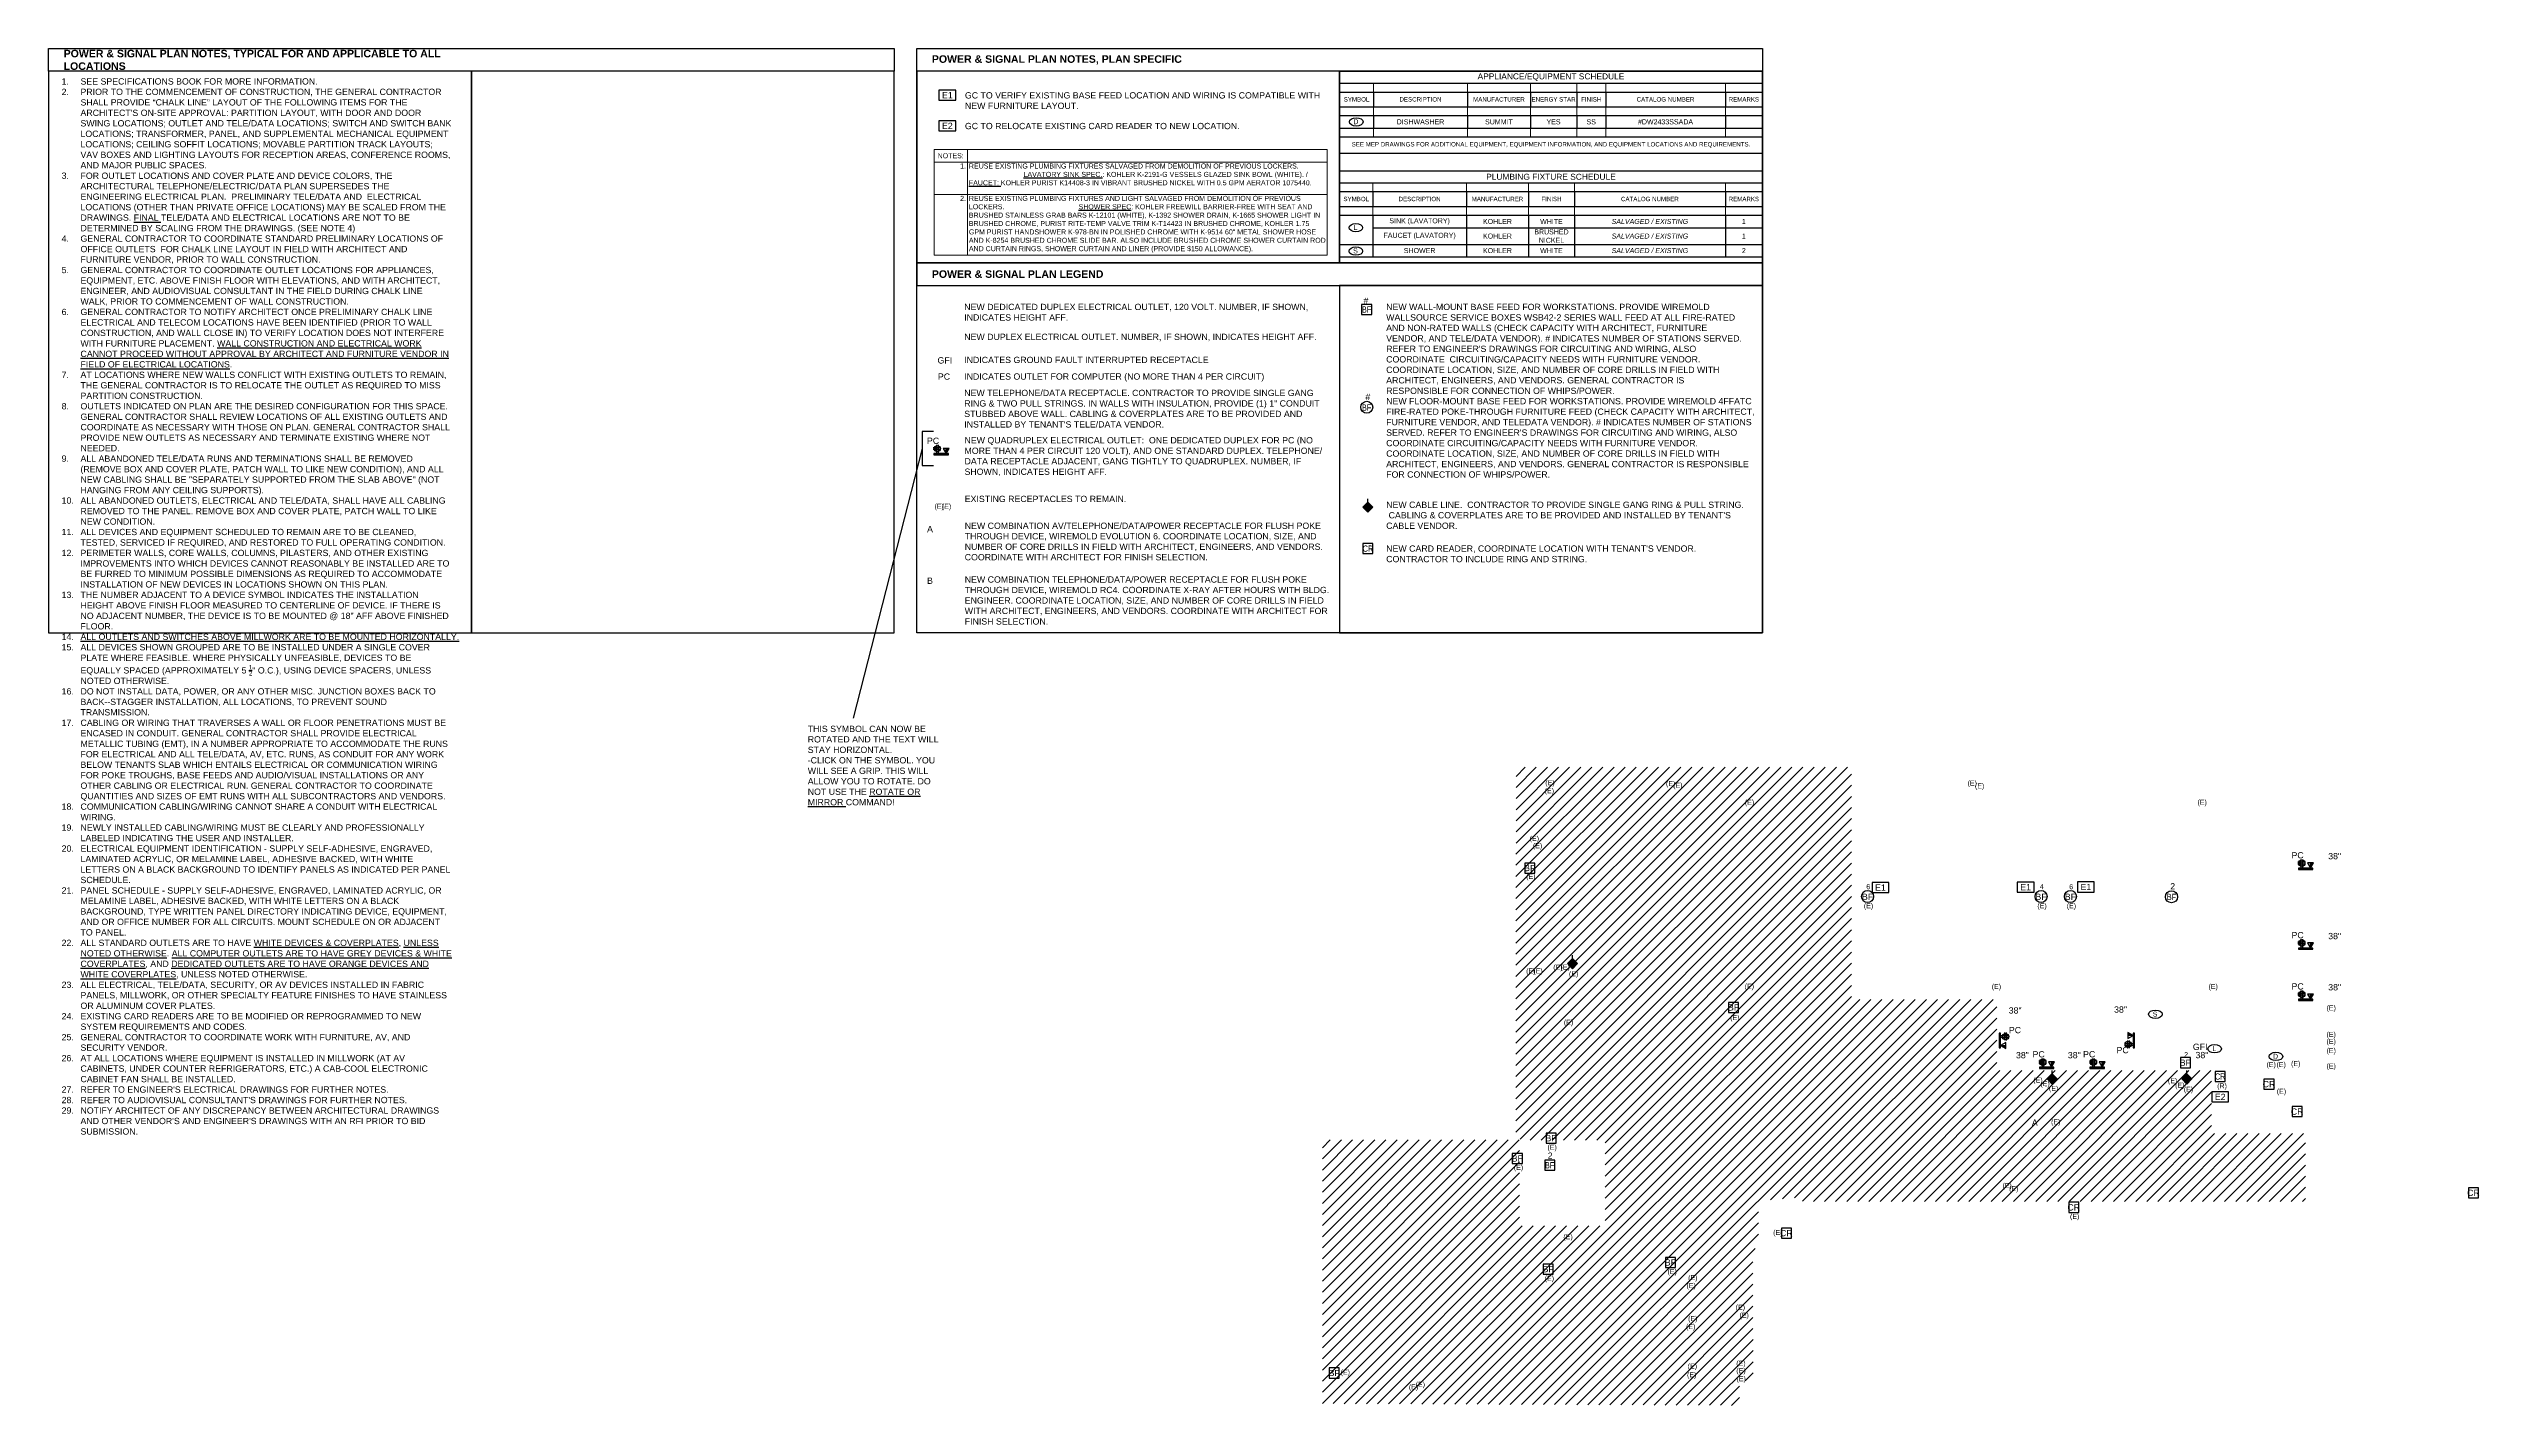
# Model space of a CAD drawing. Header units: inches. Extents: x -1578 to 2485, y 589 to 5961.
# Drawn here: x -1381 to 2485, y 589 to 2747 of the extents above; entities that cross this region are included whole.
import ezdxf
from ezdxf.enums import TextEntityAlignment as Align

# ---------------------------------------------------------------- set-up
doc = ezdxf.new("R2010")
doc.units = ezdxf.units.IN
doc.header["$LTSCALE"] = 96
doc.header["$MEASUREMENT"] = 0
doc.linetypes.add('HIDDEN4', pattern=[0.09375, 0.0625, -0.03125])
for name, color, linetype in [('A-Anno-Demo', 7, 'Continuous'), ('A-ANNO-DIMS-48', 4, 'Continuous'), ('A-Anno-PwrS', 7, 'Continuous'), ('A-Powr-Demo', 1, 'HIDDEN4'), ('A-Powr-Exst', 15, 'Continuous'), ('A-Powr-Neww', 4, 'Continuous'), ('Legend 300$0$A-Anno-PwrS', 7, 'Continuous'), ('Legend 300$0$A-Powr-Neww', 4, 'Continuous')]:
    doc.layers.add(name, color=color, linetype=linetype)
doc.layers.add('Viewport', color=14, linetype='Continuous', plot=False)
doc.styles.add('Legend 300$0$XFINE_1-8', font='swissl.ttf', dxfattribs={"height": 8})
doc.styles.add('OTJ_Title1', font='swiss.ttf')
doc.styles.add('XFINE_0', font='swissl.ttf')
doc.styles.add('XFINE_1', font='swissl.ttf', dxfattribs={"height": 1.25})
doc.styles.add('XFINE_1-8', font='swissl.ttf', dxfattribs={"height": 10})

# ---------------------------------------------------------------- blocks, each defined once
blk = doc.blocks.new('multi-note')
at = {"color": 4}
blk.add_lwpolyline([(-1.67, -1), (1.67, -1), (1.67, 1), (-1.67, 1)], close=True, dxfattribs=at)
at = {"color": 0, "style": 'XFINE_0', "width": 0.8}
blk.add_attdef('MULTI-NOTE', text='', height=1, dxfattribs=at).set_placement((0, 0), align=Align.MIDDLE_CENTER)
blk = doc.blocks.new('A$C63DA0F89')
at = {"color": 0, "linetype": 'ByBlock', "lineweight": -2}
blk.add_lwpolyline([(8.8, 0), (24.8, 0), (24.8, 16), (8.8, 16)], close=True, dxfattribs=at)
at = {"color": 0, "linetype": 'ByBlock', "lineweight": -2, "style": 'OTJ_Title1', "flags": 8}
blk.add_attdef('CODE', text='', height=8, dxfattribs=at).set_placement((16.8, 8), align=Align.MIDDLE)
blk = doc.blocks.new('A$C39A66B45')
blk.add_circle((16.8, 9.6), 9.55)
at = {"color": 0, "linetype": 'ByBlock', "lineweight": -2, "style": 'OTJ_Title1', "flags": 8}
blk.add_attdef('CODE', text='', height=8, dxfattribs=at).set_placement((16.8, 9.2), align=Align.MIDDLE)
blk = doc.blocks.new('*U52')
at = {"linetype": 'Continuous', "lineweight": -3}
for points in [[(11.6, 0), (11.6, 2), (-11.6, 2), (-11.6, 0)], [(-7.4, 14.8, 0.337478), (-11.1, 10, 0.337478), (-7.4, 5.2)], [(12.7, 10.3), (7.9, 10.3), (7.9, 2)]]:
    blk.add_hatch(color=256, dxfattribs=at).paths.add_polyline_path(points)
for p, q in [((-10.9, 11.3), (-12.5, 11.3)), ((-10.9, 8.6), (-12.4, 8.6)), ((-7.4, 15.9), (-7.4, 2)), ((-0.2, 11.3), (-7.4, 11.3)), ((-0.3, 8.6), (-7.4, 8.6)), ((-4.8, 15.9), (-4.8, 2)), ((7.9, 2), (7.9, 10.3))]:
    blk.add_line(p, q, dxfattribs=at)
for points in [[(11.6, 0), (11.6, 2), (-11.6, 2), (-11.6, 0)], [(3.1, 10.3), (7.9, 2), (12.7, 10.3)]]:
    blk.add_lwpolyline(points, close=True, dxfattribs=at)
blk.add_circle((-6.1, 10), 5, dxfattribs=at)
at = {"color": 7, "insert": (-22.5, 27.5), "char_height": 10, "width": 1, "attachment_point": 1, "style": 'XFINE_1-8'}
blk.add_mtext('PC', dxfattribs=at)
blk = doc.blocks.new('*T197')
at = {"color": 0, "linetype": 'ByBlock', "lineweight": -2, "transparency": 16777216}
for p, q in [((0, 0), (672.4, 0)), ((0, 0), (0, -19)), ((672.4, 0), (672.4, -19)), ((0, -33.1), (0, -56.5)), ((54, -19), (672.4, -19)), ((54, -33.1), (54, -56.5)), ((203.5, -33.1), (203.5, -56.5)), ((303.4, -33.1), (377.1, -33.1)), ((303.4, -33.1), (303.4, -56.5)), ((377.1, -33.1), (377.1, -56.5)), ((423.2, -33.1), (423.2, -56.5)), ((613.6, -33.1), (613.6, -56.5)), ((672.4, -33.1), (672.4, -56.5)), ((0, -70.7), (0, -90.5)), ((54, -70.7), (54, -90.5)), ((203.5, -70.7), (203.5, -90.5)), ((303.4, -56.5), (377.1, -56.5)), ((303.4, -70.7), (303.4, -90.5)), ((377.1, -70.7), (377.1, -90.5)), ((423.2, -70.7), (423.2, -90.5)), ((613.6, -70.7), (613.6, -90.5)), ((672.4, -70.7), (672.4, -90.5)), ((0, -104.2), (0, -130.2)), ((203.5, -90.5), (377.1, -90.5)), ((613.6, -90.5), (672.4, -90.5)), ((672.4, -104.2), (672.4, -130.2)), ((0, -130.2), (672.4, -130.2))]:
    blk.add_line(p, q, dxfattribs=at)
at = {"color": 0, "lineweight": -2, "transparency": 16777216}
for p, q in [((0, -19), (54, -19)), ((0, -33.1), (303.4, -33.1)), ((377.1, -33.1), (672.4, -33.1)), ((0, -56.5), (303.4, -56.5)), ((0, -70.7), (672.4, -70.7)), ((377.1, -56.5), (672.4, -56.5)), ((0, -90.5), (203.5, -90.5)), ((0, -104.2), (672.4, -104.2)), ((377.1, -90.5), (613.6, -90.5))]:
    blk.add_line(p, q, dxfattribs=at)
at = {"layer": 'DefPoints', "color": 8, "linetype": 'ByBlock', "lineweight": 0, "transparency": 16777216}
for p, q in [((0, -19), (0, -33.1)), ((54, -19), (54, -33.1)), ((203.5, -19), (203.5, -33.1)), ((303.4, -19), (303.4, -33.1)), ((377.1, -19), (377.1, -33.1)), ((423.2, -19), (423.2, -33.1)), ((613.6, -19), (613.6, -33.1)), ((672.4, -19), (672.4, -33.1)), ((0, -56.5), (0, -70.7)), ((54, -56.5), (54, -70.7)), ((203.5, -56.5), (203.5, -70.7)), ((303.4, -56.5), (303.4, -70.7)), ((377.1, -56.5), (377.1, -70.7)), ((423.2, -56.5), (423.2, -70.7)), ((613.6, -56.5), (613.6, -70.7)), ((672.4, -56.5), (672.4, -70.7)), ((0, -90.5), (0, -104.2)), ((54, -90.5), (54, -104.2)), ((203.5, -90.5), (203.5, -104.2)), ((303.4, -90.5), (303.4, -104.2)), ((377.1, -90.5), (377.1, -104.2)), ((423.2, -90.5), (423.2, -104.2)), ((613.6, -90.5), (613.6, -104.2)), ((672.4, -90.5), (672.4, -104.2))]:
    blk.add_line(p, q, dxfattribs=at)
at = {"color": 0, "transparency": 16777216, "attachment_point": 5}
for s, insert, char_height, width, style in [('APPLIANCE/EQUIPMENT SCHEDULE', (336.2, -9.5), 9.516, 667.878, 'OTJ_Title1'), ('{\\fSwis721 BT|b0|i0|c0|p34;SYMBOL}', (27, -44.8), 7, 49.432, 'OTJ_Title1'), ('DISHWASHER', (128.7, -80.6), 8, 144.895, 'XFINE_1-8'), ('{\\fSwis721 BT|b0|i0|c0|p34;DESCRIPTION}', (128.7, -44.8), 7, 144.895, 'OTJ_Title1'), ('{\\fSwis721 BT|b0|i0|c0|p34;MANUFACTURER}', (253.4, -44.8), 7, 95.397, 'OTJ_Title1'), ('SUMMIT', (253.4, -80.6), 8, 95.397, 'XFINE_1-8'), ('{\\fSwis721 BT|b0|i0|c0|p34;ENERGY STAR}', (340.3, -44.8), 7, 69.109, 'OTJ_Title1'), ('YES', (340.3, -80.6), 8, 69.109, 'XFINE_1-8'), ('{\\fSwis721 BT|b0|i0|c0|p34;FINISH}', (400.2, -44.8), 7, 41.551, 'OTJ_Title1'), ('SS', (400.2, -80.6), 8, 41.551, 'XFINE_1-8'), ('CATALOG NUMBER', (518.4, -44.8), 7, 185.839, 'OTJ_Title1'), ('#DW2433SSADA', (518.4, -80.6), 8, 185.839, 'XFINE_1-8'), ('REMARKS', (643, -44.8), 7, 54.25, 'OTJ_Title1'), ('SEE MEP DRAWINGS FOR ADDITIONAL EQUIPMENT, EQUIPMENT INFORMATION, AND EQUIPMENT LOCATIONS AND REQUIREMENTS.', (336.2, -117.2), 7, 667.878, 'OTJ_Title1')]:
    blk.add_mtext(s, dxfattribs=dict(at, insert=insert, char_height=char_height, width=width, style=style))
blk = doc.blocks.new('*T198')
at = {"color": 0, "linetype": 'ByBlock', "lineweight": -2, "transparency": 16777216}
for p, q in [((0, 0), (672.4, 0)), ((0, 0), (0, -19)), ((672.4, 0), (672.4, -19)), ((0, -33.1), (0, -56.5)), ((53.1, -19), (672.4, -19)), ((53.1, -33.1), (53.1, -56.5)), ((201.6, -33.1), (201.6, -56.5)), ((300.7, -33.1), (300.7, -56.5)), ((373.4, -33.1), (373.4, -56.5)), ((613.6, -33.1), (613.6, -56.5)), ((672.4, -33.1), (672.4, -56.5)), ((0, -70.7), (0, -117)), ((53.1, -70.7), (53.1, -117)), ((201.6, -70.7), (201.6, -117)), ((300.7, -70.7), (300.7, -117)), ((373.4, -70.7), (373.4, -117)), ((613.6, -70.7), (613.6, -117)), ((672.4, -70.7), (672.4, -117)), ((53.1, -90.5), (672.4, -90.5))]:
    blk.add_line(p, q, dxfattribs=at)
at = {"color": 0, "lineweight": -2, "transparency": 16777216}
for p, q in [((0, -19), (53.1, -19)), ((0, -33.1), (672.4, -33.1)), ((0, -56.5), (672.4, -56.5)), ((0, -70.7), (672.4, -70.7)), ((0, -117), (672.4, -117)), ((0, -117), (0, -136.8)), ((0, -136.8), (672.4, -136.8)), ((53.1, -117), (53.1, -136.8)), ((201.6, -117), (201.6, -136.8)), ((300.7, -117), (300.7, -136.8)), ((373.4, -117), (373.4, -136.8)), ((613.6, -117), (613.6, -136.8)), ((672.4, -117), (672.4, -136.8))]:
    blk.add_line(p, q, dxfattribs=at)
at = {"layer": 'DefPoints', "color": 8, "linetype": 'ByBlock', "lineweight": 0, "transparency": 16777216}
for p, q in [((0, -19), (0, -33.1)), ((53.1, -19), (53.1, -33.1)), ((201.6, -19), (201.6, -33.1)), ((300.7, -19), (300.7, -33.1)), ((373.4, -19), (373.4, -33.1)), ((613.6, -19), (613.6, -33.1)), ((672.4, -19), (672.4, -33.1)), ((0, -56.5), (0, -70.7)), ((53.1, -56.5), (53.1, -70.7)), ((201.6, -56.5), (201.6, -70.7)), ((300.7, -56.5), (300.7, -70.7)), ((373.4, -56.5), (373.4, -70.7)), ((613.6, -56.5), (613.6, -70.7)), ((672.4, -56.5), (672.4, -70.7))]:
    blk.add_line(p, q, dxfattribs=at)
at = {"color": 0, "transparency": 16777216, "attachment_point": 5}
for s, insert, char_height, width, style in [('PLUMBING FIXTURE SCHEDULE', (336.2, -9.5), 9.516, 667.878, 'OTJ_Title1'), ('{\\fSwis721 BT|b0|i0|c0|p34;SYMBOL}', (26.5, -44.8), 7, 48.51, 'OTJ_Title1'), ('SINK (LAVATORY)', (127.3, -80.6), 8, 143.973, 'XFINE_1-8'), ('{\\fSwis721 BT|b0|i0|c0|p34;DESCRIPTION}', (127.3, -44.8), 7, 143.973, 'OTJ_Title1'), ('{\\fSwis721 BT|b0|i0|c0|p34;MANUFACTURER}', (251.1, -44.8), 7, 94.474, 'OTJ_Title1'), ('KOHLER', (251.1, -80.6), 8, 94.474, 'XFINE_1-8'), ('WHITE', (337, -80.6), 8, 68.186, 'XFINE_1-8'), ('{\\fSwis721 BT|b0|i0|c0|p34;FINISH}', (337, -44.8), 7, 68.186, 'OTJ_Title1'), ('{\\fSwis721 Lt BT|b0|i1|c0|p34;SALVAGED / EXISTING}', (493.5, -80.6), 8, 235.615, 'XFINE_1-8'), ('CATALOG NUMBER', (493.5, -44.8), 7, 235.615, 'OTJ_Title1'), ('REMARKS', (643, -44.8), 7, 54.281, 'OTJ_Title1'), ('1', (643, -80.6), 8, 54.281, 'XFINE_1-8'), ('FAUCET (LAVATORY)', (127.3, -103.8), 8, 143.973, 'XFINE_1-8'), ('KOHLER', (251.1, -103.8), 8, 94.474, 'XFINE_1-8'), ('BRUSHED NICKEL', (337, -103.8), 8, 68.186, 'XFINE_1-8'), ('{\\fSwis721 Lt BT|b0|i1|c0|p34;SALVAGED / EXISTING}', (493.5, -103.8), 8, 235.615, 'XFINE_1-8'), ('1', (643, -103.8), 8, 54.281, 'XFINE_1-8'), ('SHOWER', (127.3, -126.9), 8, 143.973, 'XFINE_1-8'), ('KOHLER', (251.1, -126.9), 8, 94.474, 'XFINE_1-8'), ('WHITE', (337, -126.9), 8, 68.186, 'XFINE_1-8'), ('{\\fSwis721 Lt BT|b0|i1|c0|p34;SALVAGED / EXISTING}', (493.5, -126.9), 8, 235.615, 'XFINE_1-8'), ('2', (643, -126.9), 8, 54.281, 'XFINE_1-8')]:
    blk.add_mtext(s, dxfattribs=dict(at, insert=insert, char_height=char_height, width=width, style=style))
blk = doc.blocks.new('Legend 300$0$CABLE')
blk.add_hatch(color=256).paths.add_polyline_path([(0, 21.3), (8, 13.3), (0, 5.3), (-8, 13.3)])
blk.add_line((0, 5.3), (0, 0))
blk.add_lwpolyline([(0, 21.3), (8, 13.3), (0, 5.3), (-8, 13.3), (0, 21.3)])
blk = doc.blocks.new('*U204')
at = {"linetype": 'Continuous', "lineweight": -3}
for points in [[(-26.4, 4.2, 0.337478), (-21.6, 0.5, 0.337478), (-16.8, 4.2)], [(-21.9, 24.3), (-21.9, 19.5), (-13.6, 19.5)], [(-11.6, 23.2), (-13.6, 23.2), (-13.6, 0), (-11.6, 0)]]:
    blk.add_hatch(color=256, dxfattribs=at).paths.add_polyline_path(points)
for p, q in [((-27.4, 6.8), (-13.6, 6.8)), ((-27.4, 4.2), (-13.6, 4.2)), ((-22.8, 11.4), (-22.8, 4.2)), ((-22.8, 0.6), (-22.8, -0.9)), ((-13.6, 19.5), (-21.9, 19.5)), ((-20.2, 11.3), (-20.2, 4.2)), ((-20.2, 0.7), (-20.2, -0.8))]:
    blk.add_line(p, q, dxfattribs=at)
for points in [[(-21.9, 14.7), (-13.6, 19.5), (-21.9, 24.3)], [(-11.6, 23.2), (-13.6, 23.2), (-13.6, 0), (-11.6, 0)]]:
    blk.add_lwpolyline(points, close=True, dxfattribs=at)
blk.add_circle((-21.6, 5.5), 5, dxfattribs=at)
at = {"color": 7, "insert": (-40.1, 1.3), "char_height": 10, "width": 1, "attachment_point": 1, "style": 'XFINE_1-8'}
blk.add_mtext('PC', dxfattribs=at)
blk = doc.blocks.new('*U205')
at = {"linetype": 'Continuous', "lineweight": -3}
for points in [[(-11.6, -23.2), (-9.6, -23.2), (-9.6, 0), (-11.6, 0)], [(-1.3, -24.3), (-1.3, -19.5), (-9.6, -19.5)], [(3.2, -4.2, 0.337478), (-1.6, -0.5, 0.337478), (-6.4, -4.2)]]:
    blk.add_hatch(color=256, dxfattribs=at).paths.add_polyline_path(points)
for p, q in [((-3, -0.7), (-3, 0.8)), ((-0.3, -0.6), (-0.3, 0.9)), ((4.3, -4.2), (-9.6, -4.2)), ((4.3, -6.8), (-9.6, -6.8)), ((-9.6, -19.5), (-1.3, -19.5)), ((-3, -11.3), (-3, -4.2)), ((-0.3, -11.4), (-0.3, -4.2))]:
    blk.add_line(p, q, dxfattribs=at)
for points in [[(-11.6, -23.2), (-9.6, -23.2), (-9.6, 0), (-11.6, 0)], [(-1.3, -14.7), (-9.6, -19.5), (-1.3, -24.3)]]:
    blk.add_lwpolyline(points, close=True, dxfattribs=at)
blk.add_circle((-1.6, -5.5), 5, dxfattribs=at)
at = {"color": 7, "insert": (3.7, 9.9), "char_height": 10, "width": 1, "attachment_point": 1, "style": 'XFINE_1-8'}
blk.add_mtext('PC', dxfattribs=at)
blk = doc.blocks.new('A$C727C1CD3')
at = {"color": 0, "linetype": 'ByBlock', "lineweight": -2}
blk.add_ellipse((13.7, 6.7), major_axis=(10.8, 0), ratio=0.619048, dxfattribs=at)
at = {"layer": 'Legend 300$0$A-Powr-Neww', "style": 'XFINE_1', "width": 0.8, "flags": 8}
blk.add_attdef('EQUIP', text='', height=8, dxfattribs=at).set_placement((15, 7), align=Align.MIDDLE)
blk = doc.blocks.new('*T206')
at = {"layer": 'DefPoints', "color": 8, "linetype": 'ByBlock', "lineweight": 0, "transparency": 16777216}
for p, q in [((0, 0), (625, 0)), ((0, 0), (0, -167.8)), ((53.1, 0), (53.1, -167.8)), ((625, 0), (625, -167.8)), ((0, -19.8), (625, -19.8)), ((0, -71.3), (625, -71.3)), ((0, -167.8), (625, -167.8))]:
    blk.add_line(p, q, dxfattribs=at)
at = {"color": 0, "transparency": 16777216, "char_height": 8, "style": 'XFINE_1-8'}
for s, insert, width, attachment_point in [('NOTES:', (26.5, -9.9), 48.51, 5), ('1.', (50.8, -22.1), 48.51, 3), ('REUSE EXISTING PLUMBING FIXTURES SALVAGED FROM DEMOLITION OF PREVIOUS LOCKERS.                                          {\\L\\C256; LAVATORY SINK SPEC.\\l: KOHLER K-2191-G VESSELS GLAZED SINK BOWL (WHITE). /  \\LFAUCET:\\l KOHLER PURIST K14408-3 IN VIBRANT BRUSHED NICKEL WITH 0.5 GPM AERATOR 1075440.}', (55.4, -22.1), 567.37, 1), ('2.', (50.8, -73.6), 48.51, 3), ('REUSE EXISTING PLUMBING FIXTURES AND LIGHT SALVAGED FROM DEMOLITION OF PREVIOUS LOCKERS.                                      {\\L\\C256;SHOWER SPEC\\l: KOHLER FREEWILL BARRIER-FREE WITH SEAT AND BRUSHED STAINLESS GRAB BARS K-12101 (WHITE), K-1392 SHOWER DRAIN, K-1665 SHOWER LIGHT IN BRUSHED CHROME, PURIST RITE-TEMP VALVE TRIM K-T14423 IN BRUSHED CHROME, KOHLER 1.75 GPM PURIST HANDSHOWER K-978-BN IN POLISHED CHROME WITH K-9514 60" METAL SHOWER HOSE AND K-8254 BRUSHED CHROME SLIDE BAR. ALSO INCLUDE BRUSHED CHROME SHOWER CURTAIN ROD AND CURTAIN RINGS, SHOWER CURTAIN AND LINER (PROVIDE $150 ALLOWANCE).}', (55.4, -73.6), 567.37, 1)]:
    blk.add_mtext(s, dxfattribs=dict(at, insert=insert, width=width, attachment_point=attachment_point))

msp = doc.modelspace()

# ---------------------------------------------------------------- hatches: boundary and pattern name
at = {"layer": 'A-Anno-Demo'}
h = msp.add_hatch(dxfattribs=at)
h.set_pattern_fill('ANSI31', color=8, scale=100)
h.paths.add_polyline_path([(1486.8, 1603.9), (1486.8, 1234.5), (1717.6, 1234.5), (1717.6, 1121.3), (2059.1, 1121.3), (2059.1, 1021.1), (2208.6, 1021.1), (2208.6, 913.3), (1408.5, 913.3), (1408.8, 919.9), (1338.6, 914.3), (1338.6, 853.3), (1329.6, 828.3), (1330.1, 627.8), (1308.6, 627.8), (1308.6, 588.8), (645, 591.6), (645, 1011.2), (958.8, 1011.2), (958.8, 874.3), (1095, 874.3), (1095, 1010.7), (964.2, 1010.7), (952.9, 1015), (953, 1603.9)])

# ---------------------------------------------------------------- linework, layer by layer
at = {"layer": 'A-Anno-PwrS', "color": 5}
for points in [[(-1380.9, 2747.2), (-36, 2747.2), (-36, 2711.2), (-1380.9, 2711.2)], [(0, 2747.2), (1344.9, 2747.2), (1344.9, 1817.5), (0, 1817.5)], [(0, 2747.2), (1344.9, 2747.2), (1344.9, 2711.2), (0, 2711.2)], [(-1380.9, 1817.5), (-708.4, 1817.5), (-708.4, 2711.2), (-1380.9, 2711.2)], [(-708.4, 1817.5), (-36, 1817.5), (-36, 2711.2), (-708.4, 2711.2)], [(0, 2406.4), (672.4, 2406.4), (672.4, 2711.2), (0, 2711.2)], [(672.4, 2406.4), (1344.9, 2406.4), (1344.9, 2711.2), (672.4, 2711.2)], [(672.4, 1817.5), (1344.9, 1817.5), (1344.9, 2370.4), (672.4, 2370.4)]]:
    msp.add_lwpolyline(points, close=True, dxfattribs=at)
at = {"layer": 'Legend 300$0$A-Anno-PwrS', "color": 5}
msp.add_lwpolyline([(0, 2370.4), (1344.9, 2370.4), (1344.9, 2406.4), (0, 2406.4)], close=True, dxfattribs=at)
at = {"layer": 'Viewport', "color": 4}
msp.add_line((8.3, 2110.9), (-101.5, 1682), dxfattribs=at)
msp.add_lwpolyline([(26.7, 2137.8), (8.3, 2137.8), (8.3, 2084), (26.7, 2084)], dxfattribs=at)

# ---------------------------------------------------------------- block references
for name, p in [('*T197', (672.4, 2711.2)), ('*T206', (27.4, 2586.5)), ('*T198', (672.4, 2552.7))]:
    msp.add_blockref(name, p)
at = {"layer": 'A-ANNO-DIMS-48'}
ref = msp.add_blockref('A$C727C1CD3', (685.2, 2623.9), dxfattribs=at)
ref.add_attrib('EQUIP', 'D', dxfattribs={"layer": 'Legend 300$0$A-Powr-Neww', "height": 8, "style": 'XFINE_1', "width": 0.8, "flags": 8}).set_placement((698.3, 2630.9), align=Align.MIDDLE)
ref = msp.add_blockref('A$C727C1CD3', (684.6, 2455.6), dxfattribs=at)
ref.add_attrib('EQUIP', 'L', dxfattribs={"layer": 'Legend 300$0$A-Powr-Neww', "height": 8, "style": 'XFINE_1', "width": 0.8, "flags": 8}).set_placement((697.7, 2462.6), align=Align.MIDDLE)
ref = msp.add_blockref('A$C727C1CD3', (684.6, 2418.4), dxfattribs=at)
ref.add_attrib('EQUIP', 'S', dxfattribs={"layer": 'Legend 300$0$A-Powr-Neww', "height": 8, "style": 'XFINE_1', "width": 0.8, "flags": 8}).set_placement((697.7, 2425.4), align=Align.MIDDLE)
ref = msp.add_blockref('A$C727C1CD3', (1956.3, 1204.3), dxfattribs=at)
ref.add_attrib('EQUIP', 'S', dxfattribs={"layer": 'Legend 300$0$A-Powr-Neww', "height": 8, "style": 'XFINE_1', "width": 0.8, "flags": 8}).set_placement((1969.5, 1211.2), align=Align.MIDDLE)
ref = msp.add_blockref('A$C727C1CD3', (2050.4, 1149.4), dxfattribs=at)
ref.add_attrib('EQUIP', 'L', dxfattribs={"layer": 'Legend 300$0$A-Powr-Neww', "height": 8, "style": 'XFINE_1', "width": 0.8, "flags": 8}).set_placement((2063.6, 1156.4), align=Align.MIDDLE)
ref = msp.add_blockref('A$C727C1CD3', (2147.9, 1137.2), dxfattribs=at)
ref.add_attrib('EQUIP', 'D', dxfattribs={"layer": 'Legend 300$0$A-Powr-Neww', "height": 8, "style": 'XFINE_1', "width": 0.8, "flags": 8}).set_placement((2161, 1144.1), align=Align.MIDDLE)
at = {"layer": 'A-Anno-PwrS'}
ref = msp.add_blockref('multi-note', (48.6, 2673.1), dxfattribs=dict(at, xscale=8, yscale=8, zscale=8))
ref.add_attrib('MULTI-NOTE', 'E1', dxfattribs={"layer": '0', "color": 0, "height": 10, "style": 'XFINE_1-8'}).set_placement((48.6, 2673.1), align=Align.MIDDLE_CENTER)
ref = msp.add_blockref('multi-note', (48.6, 2624.4), dxfattribs=dict(at, xscale=8, yscale=8, zscale=8))
ref.add_attrib('MULTI-NOTE', 'E2', dxfattribs={"layer": '0', "color": 0, "height": 10, "style": 'XFINE_1-8'}).set_placement((48.6, 2624.4), align=Align.MIDDLE_CENTER)
ref = msp.add_blockref('multi-note', (1532.6, 1412.6), dxfattribs=dict(at, xscale=8, yscale=8, zscale=8))
ref.add_attrib('MULTI-NOTE', 'E1', dxfattribs={"layer": '0', "color": 0, "height": 10, "style": 'XFINE_1-8'}).set_placement((1532.6, 1412.6), align=Align.MIDDLE_CENTER)
ref = msp.add_blockref('multi-note', (1763.5, 1413.3), dxfattribs=dict(at, xscale=8, yscale=8, zscale=8))
ref.add_attrib('MULTI-NOTE', 'E1', dxfattribs={"layer": '0', "color": 0, "height": 10, "style": 'XFINE_1-8'}).set_placement((1763.5, 1413.3), align=Align.MIDDLE_CENTER)
ref = msp.add_blockref('multi-note', (1859.3, 1413.4), dxfattribs=dict(at, xscale=8, yscale=8, zscale=8))
ref.add_attrib('MULTI-NOTE', 'E1', dxfattribs={"layer": '0', "color": 0, "height": 10, "style": 'XFINE_1-8'}).set_placement((1859.3, 1413.4), align=Align.MIDDLE_CENTER)
ref = msp.add_blockref('multi-note', (2073, 1079.5), dxfattribs=dict(at, xscale=8, yscale=8, zscale=8))
ref.add_attrib('MULTI-NOTE', 'E2', dxfattribs={"layer": '0', "color": 0, "height": 10, "style": 'XFINE_1-8'}).set_placement((2073, 1079.5), align=Align.MIDDLE_CENTER)
at = {"layer": 'A-Powr-Demo', "linetype": 'Continuous', "lineweight": -3}
ref = msp.add_blockref('A$C63DA0F89', (2000.8, 1126), dxfattribs=at)
ref.add_attrib('CODE', 'BF', dxfattribs={"layer": '0', "color": 0, "linetype": 'ByBlock', "lineweight": -2, "height": 10, "style": 'OTJ_Title1', "flags": 8}).set_placement((2017.6, 1134), align=Align.MIDDLE)
ref = msp.add_blockref('A$C63DA0F89', (2133.8, 1091.8), dxfattribs=at)
ref.add_attrib('CODE', 'CR', dxfattribs={"layer": '0', "color": 0, "linetype": 'ByBlock', "lineweight": -2, "height": 10, "style": 'OTJ_Title1', "flags": 8}).set_placement((2150.6, 1099.8), align=Align.MIDDLE)
ref = msp.add_blockref('A$C63DA0F89', (2178.6, 1048.1), dxfattribs=at)
ref.add_attrib('CODE', 'CR', dxfattribs={"layer": '0', "color": 0, "linetype": 'ByBlock', "lineweight": -2, "height": 10, "style": 'OTJ_Title1', "flags": 8}).set_placement((2195.4, 1056.1), align=Align.MIDDLE)
ref = msp.add_blockref('A$C63DA0F89', (2459, 918.9), dxfattribs=at)
ref.add_attrib('CODE', 'CR', dxfattribs={"layer": '0', "color": 0, "linetype": 'ByBlock', "lineweight": -2, "height": 10, "style": 'OTJ_Title1', "flags": 8}).set_placement((2475.8, 926.9), align=Align.MIDDLE)
at = {"layer": 'A-Powr-Exst', "linetype": 'Continuous', "lineweight": -3}
ref = msp.add_blockref('A$C63DA0F89', (958, 1435.6), dxfattribs=at)
ref.add_attrib('CODE', 'BF', dxfattribs={"layer": '0', "color": 0, "linetype": 'ByBlock', "lineweight": -2, "height": 10, "style": 'OTJ_Title1', "flags": 8}).set_placement((974.8, 1443.6), align=Align.MIDDLE)
ref = msp.add_blockref('A$C39A66B45', (1495.3, 1388.7), dxfattribs=at)
ref.add_attrib('CODE', 'BF', dxfattribs={"layer": '0', "color": 0, "linetype": 'ByBlock', "lineweight": -2, "height": 10, "style": 'OTJ_Title1', "flags": 8}).set_placement((1512.1, 1397.9), align=Align.MIDDLE)
ref = msp.add_blockref('A$C39A66B45', (1771.3, 1388.7, 1.2), dxfattribs=at)
ref.add_attrib('CODE', 'BF', dxfattribs={"layer": '0', "color": 0, "linetype": 'ByBlock', "lineweight": -2, "height": 10, "style": 'OTJ_Title1', "flags": 8}).set_placement((1788.1, 1397.9, 1.2), align=Align.MIDDLE)
ref = msp.add_blockref('A$C39A66B45', (1818, 1388.7, 1.2), dxfattribs=at)
ref.add_attrib('CODE', 'BF', dxfattribs={"layer": '0', "color": 0, "linetype": 'ByBlock', "lineweight": -2, "height": 10, "style": 'OTJ_Title1', "flags": 8}).set_placement((1834.8, 1397.9, 1.2), align=Align.MIDDLE)
at = {"layer": 'A-Powr-Exst', "rotation": 180}
for p in [(1043, 1304.8), (1805.8, 1121.3), (2019.9, 1121.3)]:
    msp.add_blockref('Legend 300$0$CABLE', p, dxfattribs=at)
at = {"layer": 'A-Powr-Exst', "linetype": 'Continuous', "lineweight": -3}
ref = msp.add_blockref('A$C63DA0F89', (1282.2, 1213.9), dxfattribs=at)
ref.add_attrib('CODE', 'BF', dxfattribs={"layer": '0', "color": 0, "linetype": 'ByBlock', "lineweight": -2, "height": 10, "style": 'OTJ_Title1', "flags": 8}).set_placement((1299, 1221.9), align=Align.MIDDLE)
ref = msp.add_blockref('A$C63DA0F89', (991.9, 1005.8), dxfattribs=at)
ref.add_attrib('CODE', 'BF', dxfattribs={"layer": '0', "color": 0, "linetype": 'ByBlock', "lineweight": -2, "height": 10, "style": 'OTJ_Title1', "flags": 8}).set_placement((1008.7, 1013.8), align=Align.MIDDLE)
ref = msp.add_blockref('A$C63DA0F89', (938.3, 973.6), dxfattribs=at)
ref.add_attrib('CODE', 'BF', dxfattribs={"layer": '0', "color": 0, "linetype": 'ByBlock', "lineweight": -2, "height": 10, "style": 'OTJ_Title1', "flags": 8}).set_placement((955.1, 981.6), align=Align.MIDDLE)
ref = msp.add_blockref('A$C63DA0F89', (1823.3, 895.8), dxfattribs=at)
ref.add_attrib('CODE', 'CR', dxfattribs={"layer": '0', "color": 0, "linetype": 'ByBlock', "lineweight": -2, "height": 10, "style": 'OTJ_Title1', "flags": 8}).set_placement((1840.1, 903.8), align=Align.MIDDLE)
ref = msp.add_blockref('A$C63DA0F89', (1366.2, 854.9), dxfattribs=at)
ref.add_attrib('CODE', 'CR', dxfattribs={"layer": '0', "color": 0, "linetype": 'ByBlock', "lineweight": -2, "height": 10, "style": 'OTJ_Title1', "flags": 8}).set_placement((1383, 862.9), align=Align.MIDDLE)
ref = msp.add_blockref('A$C63DA0F89', (987.3, 797.6), dxfattribs=at)
ref.add_attrib('CODE', 'BF', dxfattribs={"layer": '0', "color": 0, "linetype": 'ByBlock', "lineweight": -2, "height": 10, "style": 'OTJ_Title1', "flags": 8}).set_placement((1004.1, 805.6), align=Align.MIDDLE)
ref = msp.add_blockref('A$C63DA0F89', (1181.8, 808.2), dxfattribs=at)
ref.add_attrib('CODE', 'BF', dxfattribs={"layer": '0', "color": 0, "linetype": 'ByBlock', "lineweight": -2, "height": 10, "style": 'OTJ_Title1', "flags": 8}).set_placement((1198.6, 816.2), align=Align.MIDDLE)
ref = msp.add_blockref('A$C63DA0F89', (647, 632.3, -1.2), dxfattribs=at)
ref.add_attrib('CODE', 'BF', dxfattribs={"layer": '0', "color": 0, "linetype": 'ByBlock', "lineweight": -2, "height": 10, "style": 'OTJ_Title1', "flags": 8}).set_placement((663.8, 640.3, -1.2), align=Align.MIDDLE)
at = {"layer": 'A-Powr-Neww', "linetype": 'Continuous', "lineweight": -3}
ref = msp.add_blockref('A$C63DA0F89', (698.7, 2324.2), dxfattribs=at)
ref.add_attrib('CODE', 'BF', dxfattribs={"layer": '0', "color": 0, "linetype": 'ByBlock', "lineweight": -2, "height": 10, "style": 'OTJ_Title1', "width": 0.8, "flags": 8}).set_placement((715.4, 2332.2), align=Align.MIDDLE)
ref = msp.add_blockref('A$C39A66B45', (698.7, 2166.9), dxfattribs=at)
ref.add_attrib('CODE', 'BF', dxfattribs={"layer": '0', "color": 0, "linetype": 'ByBlock', "lineweight": -2, "height": 10, "style": 'OTJ_Title1', "width": 0.8, "flags": 8}).set_placement((715.4, 2176.1), align=Align.MIDDLE)
at = {"layer": 'A-Powr-Neww'}
for name, p in [('*U52', (38.6, 2100.8)), ('*U52', (2208.9, 1441.4)), ('*U52', (2208.9, 1314.3)), ('*U52', (2208.9, 1232.8)), ('*U205', (1733.2, 1180.9)), ('*U204', (1948.2, 1157.7)), ('*U52', (1797, 1124.8)), ('*U52', (1877.4, 1124.8))]:
    msp.add_blockref(name, p, dxfattribs=at)
at = {"layer": 'A-Powr-Neww', "linetype": 'Continuous', "lineweight": -3, "rotation": 180}
msp.add_blockref('Legend 300$0$CABLE', (717.2, 2031), dxfattribs=at)
at = {"layer": 'A-Powr-Neww', "linetype": 'Continuous', "lineweight": -3}
ref = msp.add_blockref('A$C63DA0F89', (700.7, 1943.7), dxfattribs=at)
ref.add_attrib('CODE', 'CR', dxfattribs={"layer": '0', "color": 0, "linetype": 'ByBlock', "lineweight": -2, "height": 10, "style": 'OTJ_Title1', "width": 0.8, "flags": 8}).set_placement((717.5, 1951.7), align=Align.MIDDLE)
ref = msp.add_blockref('A$C39A66B45', (1978.7, 1388.3, -2.4), dxfattribs=at)
ref.add_attrib('CODE', 'BF', dxfattribs={"layer": '0', "color": 0, "linetype": 'ByBlock', "lineweight": -2, "height": 10, "style": 'OTJ_Title1', "width": 0.8, "flags": 8}).set_placement((1995.5, 1397.6, -2.4), align=Align.MIDDLE)
ref = msp.add_blockref('A$C63DA0F89', (2056.2, 1103.9), dxfattribs=at)
ref.add_attrib('CODE', 'CR', dxfattribs={"layer": '0', "color": 0, "linetype": 'ByBlock', "lineweight": -2, "height": 10, "style": 'OTJ_Title1', "width": 0.8, "flags": 8}).set_placement((2073, 1111.9), align=Align.MIDDLE)
ref = msp.add_blockref('A$C63DA0F89', (989.8, 962.7), dxfattribs=at)
ref.add_attrib('CODE', 'BF', dxfattribs={"layer": '0', "color": 0, "linetype": 'ByBlock', "lineweight": -2, "height": 10, "style": 'OTJ_Title1', "width": 0.8, "flags": 8}).set_placement((1006.5, 970.7), align=Align.MIDDLE)

# ---------------------------------------------------------------- texts
at = {"style": 'XFINE_1-8'}
msp.add_text('PC', height=10, dxfattribs=at).set_placement((33.5, 2220.4))
at = {"char_height": 12, "attachment_point": 4, "style": 'OTJ_Title1'}
for s, insert, width in [('{\\fSwis721 Lt BT|b1|i0|c0|p34;POWER & SIGNAL PLAN NOTES, TYPICAL FOR AND APPLICABLE TO ALL LOCATIONS}', (-1357, 2729.2), 648.534), ('{\\fSwis721 BT|b1|i0|c0|p34;POWER & SIGNAL PLAN NOTES, PLAN SPECIFIC}', (23.9, 2729.2), 634.701), ('{\\fSwis721 BT|b1|i0|c0|p34;POWER & SIGNAL PLAN LEGEND}', (23.9, 2388.4), 620.698)]:
    msp.add_mtext(s, dxfattribs=dict(at, insert=insert, width=width))
note = msp.add_mtext_static_columns([''] * 2, width=619.401, gutter_width=63.1, height=0, dxfattribs=dict(insert=(-1360.2, 2700), char_height=10, attachment_point=1, style='XFINE_1-8'))
for column, words in zip([note] + note.columns.linked_columns, ['\\A1;\\pi-30,l30,t30;1.^ISEE SPECIFICATIONS BOOK FOR MORE INFORMATION.\\P2.^IPRIOR TO THE COMMENCEMENT OF CONSTRUCTION, THE GENERAL CONTRACTOR SHALL PROVIDE “CHALK LINE” LAYOUT OF THE FOLLOWING ITEMS FOR THE ARCHITECT\'S ON-SITE APPROVAL: PARTITION LAYOUT, WITH DOOR AND DOOR SWING LOCATIONS; OUTLET AND TELE/DATA LOCATIONS; SWITCH AND SWITCH BANK LOCATIONS; TRANSFORMER, PANEL, AND SUPPLEMENTAL MECHANICAL EQUIPMENT LOCATIONS; CEILING SOFFIT LOCATIONS; MOVABLE PARTITION TRACK LAYOUTS; VAV BOXES AND LIGHTING LAYOUTS FOR RECEPTION AREAS, CONFERENCE ROOMS, AND MAJOR PUBLIC SPACES.\\P3.^IFOR OUTLET LOCATIONS AND COVER PLATE AND DEVICE COLORS, THE ARCHITECTURAL TELEPHONE/ELECTRIC/DATA PLAN SUPERSEDES THE ENGINEERING ELECTRICAL PLAN.  PRELIMINARY TELE/DATA AND  ELECTRICAL LOCATIONS (OTHER THAN PRIVATE OFFICE LOCATIONS) MAY BE SCALED FROM THE DRAWINGS. {\\LFINAL} TELE/DATA AND ELECTRICAL LOCATIONS ARE NOT TO BE DETERMINED BY SCALING FROM THE DRAWINGS. (SEE NOTE 4)\\P4.^IGENERAL CONTRACTOR TO COORDINATE STANDARD PRELIMINARY LOCATIONS OF OFFICE OUTLETS  FOR CHALK LINE LAYOUT IN FIELD WITH ARCHITECT AND FURNITURE VENDOR, PRIOR TO WALL CONSTRUCTION.\\P5.^IGENERAL CONTRACTOR TO COORDINATE OUTLET LOCATIONS FOR APPLIANCES, EQUIPMENT, ETC. ABOVE FINISH FLOOR WITH ELEVATIONS, AND WITH ARCHITECT, ENGINEER, AND AUDIOVISUAL CONSULTANT IN THE FIELD DURING CHALK LINE WALK, PRIOR TO COMMENCEMENT OF WALL CONSTRUCTION.\\P6.^IGENERAL CONTRACTOR TO NOTIFY ARCHITECT ONCE PRELIMINARY CHALK LINE ELECTRICAL AND TELECOM LOCATIONS HAVE BEEN IDENTIFIED (PRIOR TO WALL CONSTRUCTION, AND WALL CLOSE IN) TO VERIFY LOCATION DOES NOT INTERFERE WITH FURNITURE PLACEMENT. {\\LWALL CONSTRUCTION AND ELECTRICAL WORK CANNOT PROCEED WITHOUT APPROVAL BY ARCHITECT AND FURNITURE VENDOR IN FIELD OF ELECTRICAL LOCATIONS}.\\P7.^IAT LOCATIONS WHERE NEW WALLS CONFLICT WITH EXISTING OUTLETS TO REMAIN, THE GENERAL CONTRACTOR IS TO RELOCATE THE OUTLET AS REQUIRED TO MISS PARTITION CONSTRUCTION.\\P8.^IOUTLETS INDICATED ON PLAN ARE THE DESIRED CONFIGURATION FOR THIS SPACE.  GENERAL CONTRACTOR SHALL REVIEW LOCATIONS OF ALL EXISTING OUTLETS AND COORDINATE AS NECESSARY WITH THOSE ON PLAN. GENERAL CONTRACTOR SHALL PROVIDE NEW OUTLETS AS NECESSARY AND TERMINATE EXISTING WHERE NOT NEEDED.\\P9.^IALL ABANDONED TELE/DATA RUNS AND TERMINATIONS SHALL BE REMOVED (REMOVE BOX AND COVER PLATE, PATCH WALL TO LIKE NEW CONDITION), AND ALL NEW CABLING SHALL BE "SEPARATELY SUPPORTED FROM THE SLAB ABOVE" (NOT HANGING FROM ANY CEILING SUPPORTS).  \\P10.^IALL ABANDONED OUTLETS, ELECTRICAL AND TELE/DATA, SHALL HAVE ALL CABLING REMOVED TO THE PANEL. REMOVE BOX AND COVER PLATE, PATCH WALL TO LIKE NEW CONDITION.\\P11.^IALL DEVICES AND EQUIPMENT SCHEDULED TO REMAIN ARE TO BE CLEANED, TESTED, SERVICED IF REQUIRED, AND RESTORED TO FULL OPERATING CONDITION.\\P12.^IPERIMETER WALLS, CORE WALLS, COLUMNS, PILASTERS, AND OTHER EXISTING IMPROVEMENTS INTO WHICH DEVICES CANNOT REASONABLY BE INSTALLED ARE TO BE FURRED TO MINIMUM POSSIBLE DIMENSIONS AS REQUIRED TO ACCOMMODATE INSTALLATION OF NEW DEVICES IN LOCATIONS SHOWN ON THIS PLAN. \\P', '\\A1;\\pi-30,l30,t30;13.^ITHE NUMBER ADJACENT TO A DEVICE SYMBOL INDICATES THE INSTALLATION HEIGHT ABOVE FINISH FLOOR MEASURED TO CENTERLINE OF DEVICE. IF THERE IS NO ADJACENT NUMBER, THE DEVICE IS TO BE MOUNTED @ 18" AFF ABOVE FINISHED FLOOR.\\P14.^I{\\LALL OUTLETS AND SWITCHES ABOVE MILLWORK ARE TO BE MOUNTED HORIZONTALLY.\\P}15.^IALL DEVICES SHOWN GROUPED ARE TO BE INSTALLED UNDER A SINGLE COVER PLATE WHERE FEASIBLE. WHERE PHYSICALLY UNFEASIBLE, DEVICES TO BE EQUALLY SPACED (APPROXIMATELY 5 {\\H0.7x;\\S1/2;}" O.C.), USING DEVICE SPACERS, UNLESS NOTED OTHERWISE.\\P16.^IDO NOT INSTALL DATA, POWER, OR ANY OTHER MISC. JUNCTION BOXES BACK TO BACK--STAGGER INSTALLATION, ALL LOCATIONS, TO PREVENT SOUND TRANSMISSION.\\P17.^ICABLING OR WIRING THAT TRAVERSES A WALL OR FLOOR PENETRATIONS MUST BE ENCASED IN CONDUIT. GENERAL CONTRACTOR SHALL PROVIDE ELECTRICAL METALLIC TUBING (EMT), IN A NUMBER APPROPRIATE TO ACCOMMODATE THE RUNS FOR ELECTRICAL AND ALL TELE/DATA, AV, ETC. RUNS, AS CONDUIT FOR ANY WORK BELOW TENANTS SLAB WHICH ENTAILS ELECTRICAL OR COMMUNICATION WIRING FOR POKE TROUGHS, BASE FEEDS AND AUDIO/VISUAL INSTALLATIONS OR ANY OTHER CABLING OR ELECTRICAL RUN. GENERAL CONTRACTOR TO COORDINATE QUANTITIES AND SIZES OF EMT RUNS WITH ALL SUBCONTRACTORS AND VENDORS.\\P18.^ICOMMUNICATION CABLING/WIRING CANNOT SHARE A CONDUIT WITH ELECTRICAL WIRING.\\P19.^INEWLY INSTALLED CABLING/WIRING MUST BE CLEARLY AND PROFESSIONALLY LABELED INDICATING THE USER AND INSTALLER.\\P20.^IELECTRICAL EQUIPMENT IDENTIFICATION - SUPPLY SELF-ADHESIVE, ENGRAVED, LAMINATED ACRYLIC, OR MELAMINE LABEL, ADHESIVE BACKED, WITH WHITE LETTERS ON A BLACK BACKGROUND TO IDENTIFY PANELS AS INDICATED PER PANEL SCHEDULE.\\P21.^IPANEL SCHEDULE - SUPPLY SELF-ADHESIVE, ENGRAVED, LAMINATED ACRYLIC, OR MELAMINE LABEL, ADHESIVE BACKED, WITH WHITE LETTERS ON A BLACK BACKGROUND, TYPE WRITTEN PANEL DIRECTORY INDICATING DEVICE, EQUIPMENT, AND OR OFFICE NUMBER FOR ALL CIRCUITS. MOUNT SCHEDULE ON OR ADJACENT TO PANEL.\\P22.^IALL STANDARD OUTLETS ARE TO HAVE {\\LWHITE DEVICES & COVERPLATES}, {\\LUNLESS NOTED OTHERWISE}. {\\LALL COMPUTER OUTLETS ARE TO HAVE GREY DEVICES & WHITE COVERPLATES}, AND {\\LDEDICATED OUTLETS ARE TO HAVE ORANGE DEVICES AND WHITE COVERPLATES}, UNLESS NOTED OTHERWISE.  \\P23.^IALL ELECTRICAL, TELE/DATA, SECURITY, OR AV DEVICES INSTALLED IN FABRIC PANELS, MILLWORK, OR OTHER SPECIALTY FEATURE FINISHES TO HAVE STAINLESS OR ALUMINUM COVER PLATES.\\P24.^IEXISTING CARD READERS ARE TO BE MODIFIED OR REPROGRAMMED TO NEW SYSTEM REQUIREMENTS AND CODES.\\P25.^IGENERAL CONTRACTOR TO COORDINATE WORK WITH FURNITURE, AV, AND SECURITY VENDOR.\\P26.^IAT ALL LOCATIONS WHERE EQUIPMENT IS INSTALLED IN MILLWORK (AT AV CABINETS, UNDER COUNTER REFRIGERATORS, ETC.) A CAB-COOL ELECTRONIC CABINET FAN SHALL BE INSTALLED.\\P27.^IREFER TO ENGINEER\'S ELECTRICAL DRAWINGS FOR FURTHER NOTES.\\P28.^IREFER TO AUDIOVISUAL CONSULTANT\'S DRAWINGS FOR FURTHER NOTES.\\P29.^INOTIFY ARCHITECT OF ANY DISCREPANCY BETWEEN ARCHITECTURAL DRAWINGS AND OTHER VENDOR\'S AND ENGINEER\'S DRAWINGS WITH AN RFI PRIOR TO BID SUBMISSION.']):
    column.text = words
at = {"layer": 'A-Anno-PwrS', "style": 'XFINE_1-8'}
for s, p in [('#', (710.4, 2341)), ('GFI', (32.9, 2246.2)), ('#', (713.4, 2188.1)), ('2', (1993.5, 1409.5, -2.4)), ('GFI', (2029.5, 1154.1)), ('38"', (2033.7, 1141.1)), ('2', (1003.4, 981))]:
    msp.add_text(s, height=10, dxfattribs=at).set_placement(p)
at = {"layer": 'A-Anno-PwrS', "style": 'XFINE_1-8', "width": 0.8}
for s, p in [('6', (1510.1, 1409.9)), ('4', (1786.1, 1409.9, 1.2)), ('6', (1832.8, 1409.9, 1.2)), ('2', (2015.6, 1142.7))]:
    msp.add_text(s, height=8, rotation=359.9157, dxfattribs=at).set_placement(p)
at = {"layer": 'A-Anno-PwrS', "char_height": 10}
for s, insert, width, attachment_point, style in [('GC TO VERIFY EXISTING BASE FEED LOCATION AND WIRING IS COMPATIBLE WITH NEW FURNITURE LAYOUT.', (76.5, 2677.8), 568.444, 1, 'XFINE_1-8'), ('GC TO RELOCATE EXISTING CARD READER TO NEW LOCATION. ', (76.5, 2629), 568.444, 1, 'XFINE_1-8'), ('NEW DEDICATED DUPLEX ELECTRICAL OUTLET, 120 VOLT. NUMBER, IF SHOWN, INDICATES HEIGHT AFF.', (75.4, 2341.2), 584.523, 1, 'XFINE_1-8'), ("NEW WALL-MOUNT BASE FEED FOR WORKSTATIONS. PROVIDE WIREMOLD WALLSOURCE SERVICE BOXES WSB42-2 SERIES WALL FEED AT ALL FIRE-RATED AND NON-RATED WALLS (CHECK CAPACITY WITH ARCHITECT, FURNITURE VENDOR, AND TELE/DATA VENDOR). # INDICATES NUMBER OF STATIONS SERVED. REFER TO ENGINEER'S DRAWINGS FOR CIRCUITING AND WIRING, ALSO COORDINATE  CIRCUITING/CAPACITY NEEDS WITH FURNITURE VENDOR. COORDINATE LOCATION, SIZE, AND NUMBER OF CORE DRILLS IN FIELD WITH ARCHITECT, ENGINEERS, AND VENDORS. GENERAL CONTRACTOR IS RESPONSIBLE FOR CONNECTION OF WHIPS/POWER.", (746.5, 2341.2), 566.924, 1, 'XFINE_1-8'), ('NEW DUPLEX ELECTRICAL OUTLET. NUMBER, IF SHOWN, INDICATES HEIGHT AFF.', (75.4, 2293.6), 584.523, 1, 'XFINE_1-8'), ('INDICATES GROUND FAULT INTERRUPTED RECEPTACLE', (75.3, 2256.9), 584.523, 1, 'XFINE_1-8'), ('NEW TELEPHONE/DATA RECEPTACLE. CONTRACTOR TO PROVIDE SINGLE GANG RING & TWO PULL STRINGS. IN WALLS WITH INSULATION, PROVIDE (1) 1" CONDUIT STUBBED ABOVE WALL. CABLING & COVERPLATES ARE TO BE PROVIDED AND INSTALLED BY TENANT\'S TELE/DATA VENDOR.', (75.4, 2204.4), 584.523, 1, 'XFINE_1-8'), ('INDICATES OUTLET FOR COMPUTER (NO MORE THAN 4 PER CIRCUIT)', (75.3, 2230.5), 584.523, 1, 'XFINE_1-8'), ("NEW FLOOR-MOUNT BASE FEED FOR WORKSTATIONS. PROVIDE WIREMOLD 4FFATC FIRE-RATED POKE-THROUGH FURNITURE FEED (CHECK CAPACITY WITH ARCHITECT, FURNITURE VENDOR, AND TELEDATA VENDOR). # INDICATES NUMBER OF STATIONS SERVED. REFER TO ENGINEER'S DRAWINGS FOR CIRCUITING AND WIRING, ALSO COORDINATE CIRCUITING/CAPACITY NEEDS WITH FURNITURE VENDOR. COORDINATE LOCATION, SIZE, AND NUMBER OF CORE DRILLS IN FIELD WITH ARCHITECT, ENGINEERS, AND VENDORS. GENERAL CONTRACTOR IS RESPONSIBLE FOR CONNECTION OF WHIPS/POWER.", (746.5, 2191.3), 584.523, 1, 'XFINE_1-8'), ('\\pt40;NEW QUADRUPLEX ELECTRICAL OUTLET:  ONE DEDICATED DUPLEX FOR PC (NO MORE THAN 4 PER CIRCUIT 120 VOLT), AND ONE STANDARD DUPLEX. TELEPHONE/ DATA RECEPTACLE ADJACENT, GANG TIGHTLY TO QUADRUPLEX. NUMBER, IF SHOWN, INDICATES HEIGHT AFF.', (75.8, 2129.1), 584.523, 1, 'XFINE_1-8'), ('EXISTING RECEPTACLES TO REMAIN.', (76.2, 2035.8), 584.523, 1, 'XFINE_1-8'), ("NEW CABLE LINE.  CONTRACTOR TO PROVIDE SINGLE GANG RING & PULL STRING.  CABLING & COVERPLATES ARE TO BE PROVIDED AND INSTALLED BY TENANT'S CABLE VENDOR.", (746.5, 2026.5), 568.312, 1, 'XFINE_1-8'), ('A', (16.3, 1987.8), 8.506, 1, 'XFINE_1-8'), ('NEW COMBINATION AV/TELEPHONE/DATA/POWER RECEPTACLE FOR FLUSH POKE THROUGH DEVICE, WIREMOLD EVOLUTION 6. COORDINATE LOCATION, SIZE, AND NUMBER OF CORE DRILLS IN FIELD WITH ARCHITECT, ENGINEERS, AND VENDORS. COORDINATE WITH ARCHITECT FOR FINISH SELECTION.', (76.2, 1993.1), 584.523, 1, 'XFINE_1-8'), ("NEW CARD READER, COORDINATE LOCATION WITH TENANT'S VENDOR. CONTRACTOR TO INCLUDE RING AND STRING.", (746.5, 1956.8), 566.924, 1, 'XFINE_1-8'), ('B', (16.3, 1905.7), 8.506, 1, 'XFINE_1-8'), ('NEW COMBINATION TELEPHONE/DATA/POWER RECEPTACLE FOR FLUSH POKE THROUGH DEVICE, WIREMOLD RC4. COORDINATE X-RAY AFTER HOURS WITH BLDG. ENGINEER. COORDINATE LOCATION, SIZE, AND NUMBER OF CORE DRILLS IN FIELD WITH ARCHITECT, ENGINEERS, AND VENDORS. COORDINATE WITH ARCHITECT FOR FINISH SELECTION.', (76.2, 1907.6), 584.523, 1, 'XFINE_1-8'), ('{\\fArial|b0|i0|c0|p34;38"}', (2244.8, 1467.5), 13.005, 1, 'Legend 300$0$XFINE_1-8'), ('{\\fArial|b0|i0|c0|p34;38"}', (2244.8, 1340.4), 13.005, 1, 'Legend 300$0$XFINE_1-8'), ('{\\fArial|b0|i0|c0|p34;38"}', (2244.8, 1258.9), 13.005, 1, 'Legend 300$0$XFINE_1-8'), ('{\\fArial|b0|i0|c0|p34;38"}', (1757.1, 1222.1), 13.005, 3, 'Legend 300$0$XFINE_1-8'), ('{\\fArial|b0|i0|c0|p34;38"}', (1904.2, 1223.5), 13.005, 1, 'Legend 300$0$XFINE_1-8'), ('{\\fArial|b0|i0|c0|p34;38"}', (1748.2, 1150.9), 13.005, 1, 'Legend 300$0$XFINE_1-8'), ('{\\fArial|b0|i0|c0|p34;38"}', (1830.7, 1150.9), 13.005, 1, 'Legend 300$0$XFINE_1-8'), ('A', (1773.4, 1043.7), 8.506, 1, 'XFINE_1-8')]:
    msp.add_mtext(s, dxfattribs=dict(at, insert=insert, width=width, attachment_point=attachment_point, style=style))
at = {"layer": 'A-Powr-Exst', "color": 15, "linetype": 'Continuous', "lineweight": -3, "style": 'XFINE_1-8', "width": 0.8}
for s, p in [('(E)', (28.1, 2015.1, 1.2)), ('(E)', (39.9, 2015.1, 1.2)), ('(E)', (998.6, 1562.6)), ('(E)', (999.6, 1575.3)), ('(E)', (1191.5, 1573.9)), ('(E)', (1203, 1571.3)), ('(E)', (1316.9, 1544.3)), ('(E)', (1671.2, 1574.7)), ('(E)', (1682.9, 1570.3)), ('(E)', (2036.9, 1544.3)), ('(E)', (974.7, 1486.7)), ('(E)', (979.8, 1475.2)), ('(E)', (969.1, 1426.4)), ('(E)', (1506.2, 1379.5)), ('(E)', (1782.2, 1379.5, 1.2)), ('(E)', (1828.9, 1379.5, 1.2)), ('(E)', (969.1, 1275.9)), ('(E)', (980.5, 1276)), ('(E)', (1012.3, 1281.8)), ('(E)', (1023.7, 1282)), ('(E)', (1037.2, 1271.4)), ('(E)', (1316.7, 1251.6)), ('(E)', (1709.7, 1251.1)), ('(E)', (2054.4, 1251.1)), ('(E)', (1029.1, 1194.3)), ('(E)', (1293.7, 1201.6)), ('(E)', (2242.2, 1217.1)), ('(E)', (2242.1, 1174.9)), ('(E)', (2242.1, 1163.8)), ('(E)', (2146.7, 1127)), ('(E)', (2162.6, 1127)), ('(E)', (2185.7, 1128.5)), ('(E)', (2242.1, 1124.6)), ('(E)', (2242.2, 1149.2)), ('(E)', (1775.7, 1102.3)), ('(E)', (1787, 1096.6)), ('(E)', (1800.6, 1089.1)), ('(E)', (1989.9, 1101.2)), ('(E)', (2001.3, 1094.2)), ('(E)', (2015.1, 1087.7)), ('(R)', (2068.2, 1093)), ('(E)', (2163, 1084.5)), ('(E)', (1804, 1035.7)), ('(E)', (949.5, 963.3)), ('(E)', (1003, 995.4)), ('(E)', (1726.7, 934.4)), ('(E)', (1737.2, 929.7)), ('(E)', (1834.1, 885.5)), ('(E)', (1028.3, 853)), ('(E)', (1362, 859.8)), ('(E)', (998.6, 787)), ('(E)', (1194, 797.7)), ('(E)', (1224.1, 775.4)), ('(E)', (1226.8, 788)), ('(E)', (1302.4, 741)), ('(E)', (1308.4, 728.3)), ('(E)', (1223.4, 710.2)), ('(E)', (1226.7, 722.9)), ('(E)', (1303.3, 651.8)), ('(E)', (674, 637.5)), ('(E)', (782.6, 614.1)), ('(E)', (793.4, 618.3)), ('(E)', (1225, 633.4)), ('(E)', (1226.1, 647.3)), ('(E)', (1303.4, 640)), ('(E)', (1303.7, 627.3))]:
    msp.add_text(s, height=8, rotation=359.9157, dxfattribs=at).set_placement(p)
at = {"layer": 'Viewport', "color": 4, "insert": (-173.5, 1670), "char_height": 10, "width": 212.39, "attachment_point": 1, "style": 'XFINE_1-8'}
msp.add_mtext('\\pt40;THIS SYMBOL CAN NOW BE ROTATED AND THE TEXT WILL STAY HORIZONTAL.\\P-CLICK ON THE SYMBOL. YOU WILL SEE A GRIP. THIS WILL ALLOW YOU TO ROTATE. DO NOT USE THE {\\LROTATE OR MIRROR} COMMAND!', dxfattribs=at)

doc.saveas('drawing.dxf')
